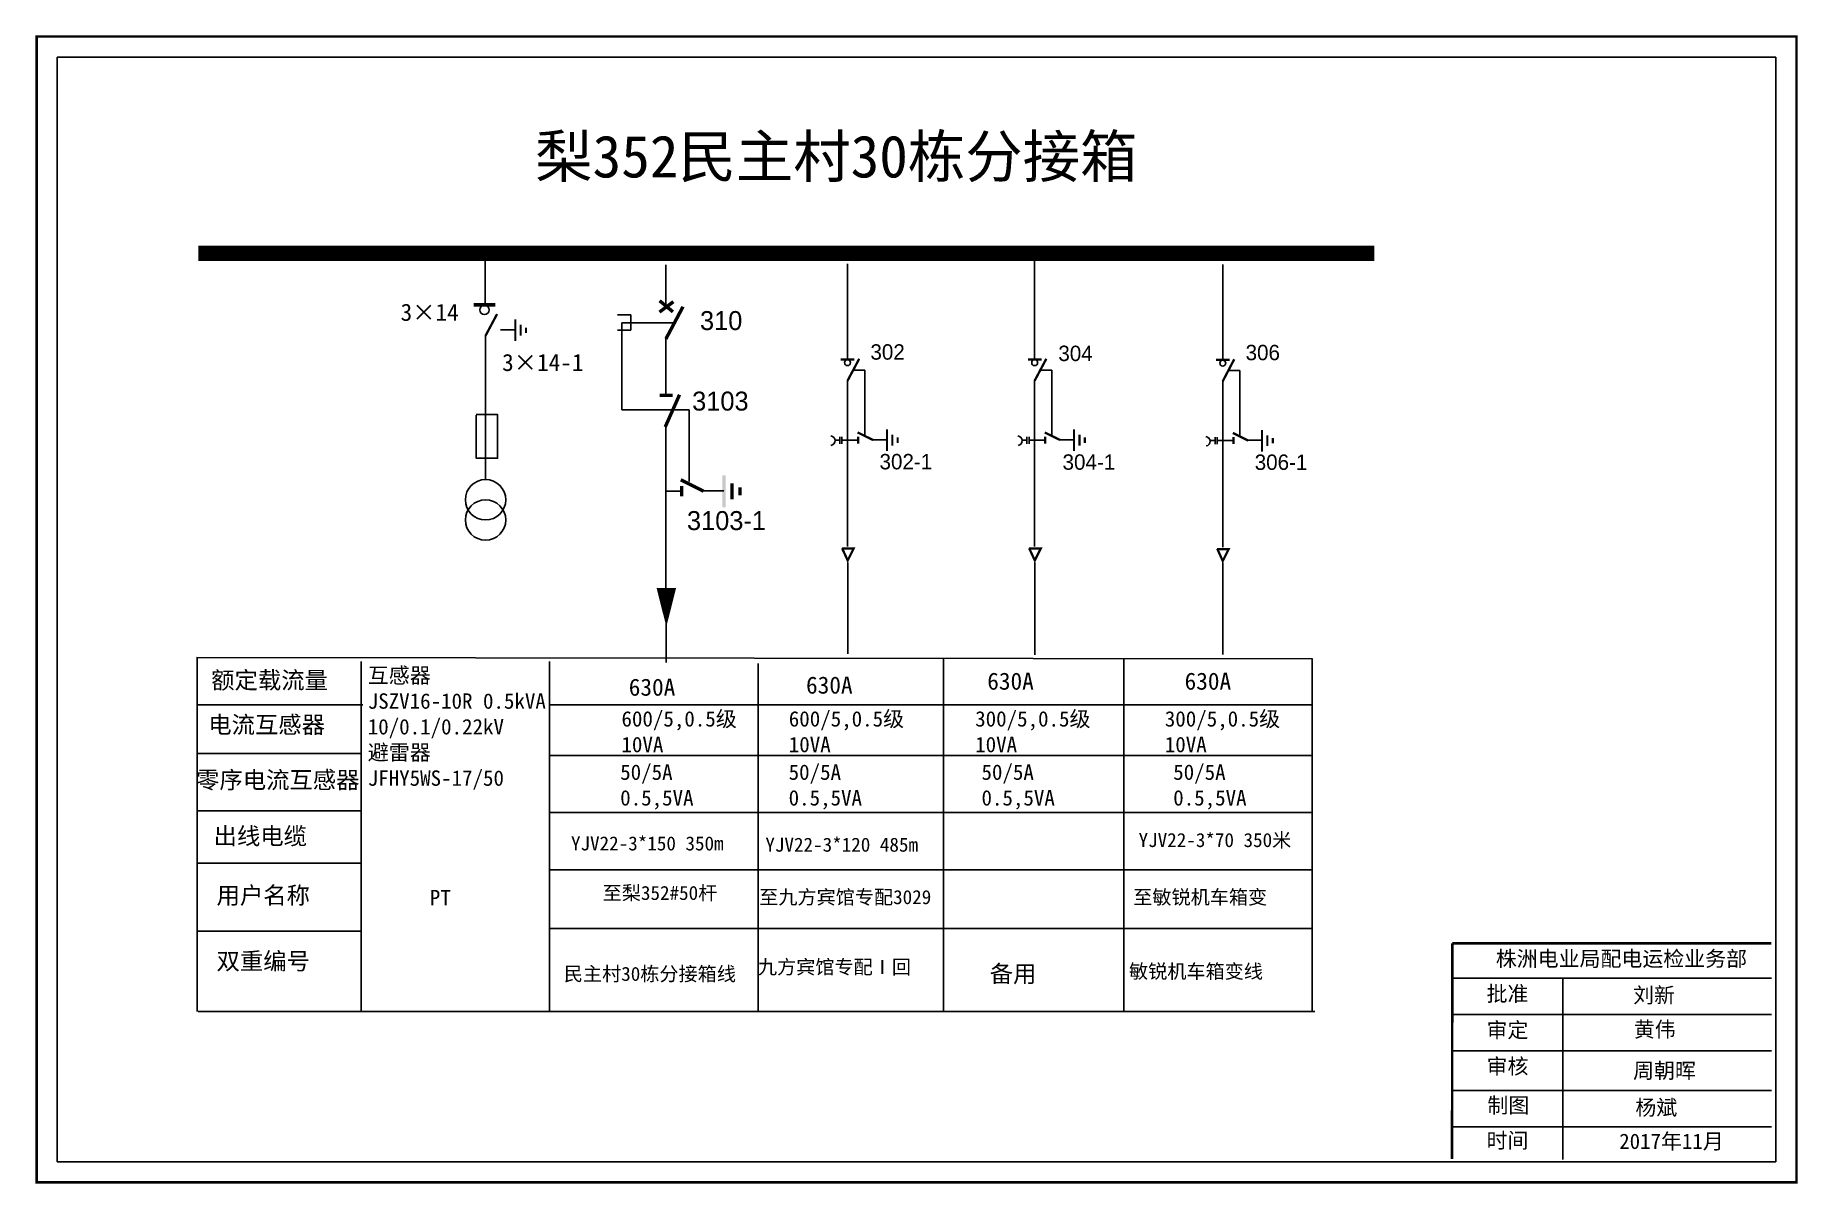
# Model space of a CAD drawing. Extents: x -42 to 505, y -336 to -58.
# Drawn here: x 100.9 to 226.5, y -326.7 to -244.8 of the extents above; entities that cross this region are included whole.
import ezdxf

# ---------------------------------------------------------------- set-up
doc = ezdxf.new("R2010")
doc.units = 0
doc.header["$LTSCALE"] = 0.774411
doc.linetypes.add('ACAD_ISO02W100', pattern=[15, 12, -3])
doc.linetypes.add('CENTER', pattern=[50.8, 31.75, -6.35, 6.35, -6.35])
doc.layers.get('0').update_dxf_attribs({"linetype": 'CONTINUOUS'})
doc.layers.add('2', color=7, linetype='CONTINUOUS')
doc.styles.add('hztxt_txtstyle_0.00_0_0', font='', dxfattribs={"bigfont": 'hztxt.shx'})
doc.styles.add('hztxt_txtstyle_1.80_0_0', font='', dxfattribs={"height": 1.8, "bigfont": 'hztxt.shx'})
doc.styles.add('hztxt_txtstyle_2.00_0_0', font='', dxfattribs={"height": 2, "bigfont": 'hztxt.shx'})
doc.styles.add('hztxt_txtstyle_2.70_0_0', font='simkai.ttf', dxfattribs={"height": 2.7})
doc.styles.add('字体', font='simkai_0.ttf', dxfattribs={"height": 2.5})
doc.styles.add('宋体_txtstyle_1.00_0_0', font='', dxfattribs={"height": 1})
doc.styles.add('宋体_txtstyle_100.00_0_0100', font='', dxfattribs={"height": 100})
doc.styles.get('hztxt_txtstyle_0.00_0_0').set_extended_font_data('hztxt')
doc.styles.get('hztxt_txtstyle_1.80_0_0').set_extended_font_data('hztxt')
doc.styles.get('hztxt_txtstyle_2.00_0_0').set_extended_font_data('hztxt')
doc.styles.get('宋体_txtstyle_1.00_0_0').set_extended_font_data('宋体')
doc.styles.get('宋体_txtstyle_100.00_0_0100').set_extended_font_data('宋体')

msp = doc.modelspace()

# ---------------------------------------------------------------- texts
at = {"linetype": 'Continuous', "style": 'hztxt_txtstyle_2.70_0_0'}
for s, p in [('3×14', (126.91, -265.13)), ('3×14-1', (134.15, -268.71))]:
    msp.add_text(s, height=1.22, dxfattribs=at).set_placement(p)
for s, height, style, p in [('310', 1.353, 'hztxt_txtstyle_2.00_0_0', (148.26, -265.79)), ('302', 1.098, 'hztxt_txtstyle_1.80_0_0', (160.41, -267.9)), ('304', 1.098, 'hztxt_txtstyle_1.80_0_0', (173.81, -268)), ('306', 1.098, 'hztxt_txtstyle_1.80_0_0', (187.16, -267.94)), ('3103', 1.353, 'hztxt_txtstyle_2.00_0_0', (147.7, -271.53)), ('302-1', 1.098, 'hztxt_txtstyle_1.80_0_0', (161.06, -275.72)), ('304-1', 1.098, 'hztxt_txtstyle_1.80_0_0', (174.11, -275.75)), ('306-1', 1.098, 'hztxt_txtstyle_1.80_0_0', (187.81, -275.76)), ('3103-1', 1.353, 'hztxt_txtstyle_2.00_0_0', (147.33, -280.05))]:
    msp.add_text(s, height=height, dxfattribs=dict(style=style)).set_placement(p)
at = {"linetype": 'Continuous', "attachment_point": 1}
for s, insert, char_height, width, style in [('{\\fSimSun|b0|i0|c134|p2;\\C0;梨352民主村30栋分接箱}', (136.51, -251.91), 3, 80.4201, '字体'), ('{\\fSimSun|b0|i0|c134|p2;额定载流量}', (113.41, -290.14), 1.2204, 19.6738, 'hztxt_txtstyle_2.70_0_0'), ('\\A1;{\\fSimSun|b0|i0|c134|p2;互感器\\PJSZV16-10R 0.5kVA\\P10/0.1/0.22kV\\P避雷器\\PJFHY5WS-17/50}', (124.57, -289.86), 1.0983, 20.2524, 'hztxt_txtstyle_2.70_0_0'), ('{\\fSimSun|b0|i0|c134|p2;630A}', (168.74, -290.21), 1.2204, 19.6738, 'hztxt_txtstyle_2.70_0_0'), ('{\\fSimSun|b0|i0|c134|p2;630A}', (182.81, -290.21), 1.2204, 19.6738, 'hztxt_txtstyle_2.70_0_0'), ('{\\fSimSun|b0|i0|c134|p2;630A}', (143.18, -290.64), 1.2204, 19.6738, 'hztxt_txtstyle_2.70_0_0'), ('{\\fSimSun|b0|i0|c134|p2;630A}', (155.82, -290.49), 1.2204, 19.6738, 'hztxt_txtstyle_2.70_0_0'), ('\\A1;{\\fSimSun|b0|i0|c134|p2;600/5,0.5级\\P10VA}', (142.66, -292.96), 1.0983, 20.2524, 'hztxt_txtstyle_2.70_0_0'), ('\\A1;{\\fSimSun|b0|i0|c134|p2;600/5,0.5级\\P10VA}', (154.59, -292.96), 1.0983, 20.2524, 'hztxt_txtstyle_2.70_0_0'), ('\\A1;{\\fSimSun|b0|i0|c134|p2;300/5,0.5级\\P10VA}', (167.88, -292.96), 1.0983, 20.2524, 'hztxt_txtstyle_2.70_0_0'), ('\\A1;{\\fSimSun|b0|i0|c134|p2;300/5,0.5级\\P10VA}', (181.4, -292.96), 1.0983, 20.2524, 'hztxt_txtstyle_2.70_0_0'), ('{\\fSimSun|b0|i0|c134|p2;电流互感器}', (113.2, -293.31), 1.2204, 19.6738, 'hztxt_txtstyle_2.70_0_0'), ('{\\fSimSun|b0|i0|c134|p2;零序电流互感器}', (112.33, -297.25), 1.2204, 19.6738, 'hztxt_txtstyle_2.70_0_0'), ('{\\fSimSun|b0|i0|c134|p2;50/5A\\P0.5,5VA}', (142.57, -296.76), 1.0983, 19.6738, 'hztxt_txtstyle_2.70_0_0'), ('{\\fSimSun|b0|i0|c134|p2;50/5A\\P0.5,5VA}', (154.58, -296.76), 1.0983, 19.6738, 'hztxt_txtstyle_2.70_0_0'), ('{\\fSimSun|b0|i0|c134|p2;50/5A\\P0.5,5VA}', (168.33, -296.76), 1.0983, 19.6738, 'hztxt_txtstyle_2.70_0_0'), ('{\\fSimSun|b0|i0|c134|p2;50/5A\\P0.5,5VA}', (182, -296.76), 1.0983, 19.6738, 'hztxt_txtstyle_2.70_0_0'), ('{\\fSimSun|b0|i0|c134|p2;出线电缆}', (113.58, -301.25), 1.2204, 19.6738, 'hztxt_txtstyle_2.70_0_0'), ('{\\fSimSun|b0|i0|c134|p2;YJV22-3*150 350m}', (139.06, -301.89), 1, 12.4351, 'hztxt_txtstyle_2.70_0_0'), ('{\\fSimSun|b0|i0|c134|p2;YJV22-3*120 485m}', (152.92, -301.98), 1, 12.4351, 'hztxt_txtstyle_2.70_0_0'), ('{\\fSimSun|b0|i0|c134|p2;用户名称}', (113.79, -305.48), 1.2204, 19.6738, 'hztxt_txtstyle_2.70_0_0'), ('{\\fSimSun|b0|i0|c134|p2;至梨352#50杆}', (141.32, -305.42), 1, 12.4351, 'hztxt_txtstyle_2.70_0_0'), ('{\\fSimSun|b0|i0|c134|p2;PT}', (128.99, -305.7), 1.1026, 8.5785, 'hztxt_txtstyle_0.00_0_0'), ('{\\fSimSun|b0|i0|c134|p2;至九方宾馆专配3029}', (152.48, -305.72), 1, 15.3859, 'hztxt_txtstyle_2.70_0_0'), ('{\\fSimSun|b0|i0|c134|p2;双重编号}', (113.79, -310.17), 1.2204, 19.6738, 'hztxt_txtstyle_2.70_0_0'), ('株洲电业局配电运检业务部', (205, -310.06), 1.0944, 29.9201, '字体'), ('{\\fSimSun|b0|i0|c134|p2;民主村30栋分接箱线}', (138.55, -311.19), 1, 14.2286, 'hztxt_txtstyle_2.70_0_0'), ('{\\fSimSun|b0|i0|c134|p2;九方宾馆专配Ⅰ回}', (152.39, -310.7), 1, 15.3859, 'hztxt_txtstyle_2.70_0_0'), ('{\\fSimSun|b0|i0|c134|p2;备用}', (168.92, -311.07), 1.2204, 19.6738, 'hztxt_txtstyle_2.70_0_0'), ('{\\fKaiTi_GB2312|b0|i0|c134|p49;批准}', (204.34, -312.56), 1.0944, 8.5588, '字体'), ('{\\fSimSun|b0|i0|c134|p2;刘新}', (214.79, -312.66), 1.0944, 8.5588, '字体'), ('\\f\uffbfﾬￌﾣﾤ_GB2312|b0|i0|c134|p49;审定', (204.34, -315.15), 1.0944, 8.5588, '字体'), ('黄伟', (214.84, -315.1), 1.094, 8.5588, '字体'), ('\\f\uffbfﾬￌﾣﾤ_GB2312|b0|i0|c134|p49;审核', (204.34, -317.73), 1.0944, 8.5588, '字体'), ('周朝晖', (214.79, -318.04), 1.094, 8.5588, '字体'), ('\\f\uffbfﾬￌﾣﾤ_GB2312|b0|i0|c134|p49;制图', (204.4, -320.51), 1.0944, 8.5588, '字体'), ('{\\fSimSun|b0|i0|c134|p2;杨斌}', (214.95, -320.67), 1.0944, 8.5588, '字体'), ('\\f\uffbfﾬￌﾣﾤ_GB2312|b0|i0|c134|p49;时间', (204.34, -323.02), 1.0944, 8.5588, '字体'), ('2017{\\fSimSun|b0|i0|c134|p2;年}11{\\fSimSun|b0|i0|c134|p2;月}', (213.8, -323.08), 1.0944, 14.762, '字体')]:
    msp.add_mtext(s, dxfattribs=dict(at, insert=insert, char_height=char_height, width=width, style=style))
at = {"linetype": 'Continuous', "lineweight": 0, "ltscale": 0.607715, "char_height": 1, "attachment_point": 1}
for s, insert, style in [('YJV22-3*70 350米', (179.53, -301.65), '宋体_txtstyle_1.00_0_0'), ('至敏锐机车箱变', (179.15, -305.72), '宋体_txtstyle_100.00_0_0100'), ('敏锐机车箱变线', (178.85, -311.01), '宋体_txtstyle_1.00_0_0')]:
    msp.add_mtext(s, dxfattribs=dict(at, insert=insert, style=style))

# ---------------------------------------------------------------- blocks, each defined once
blk = doc.blocks.new('JD')
for points in [[(-2, 0.2), (-2, -0.2), (2, 0.2), (2, -0.2)], [(1, -1.2), (1, -0.8), (-1, -1.2), (-1, -0.8)], [(-0.5, -1.8), (-0.5, -2.2), (0.5, -1.8), (0.5, -2.2)]]:
    blk.add_trace(points)

# ---------------------------------------------------------------- linework, layer by layer
for p, q in [((132.94, -260.32), (132.94, -263.93)), ((145.83, -261.15), (145.83, -264.15)), ((158.78, -261.07), (158.78, -267.86)), ((172.12, -260.36), (172.12, -267.86)), ((185.53, -261.11), (185.53, -267.89)), ((142.37, -264.71), (143.34, -264.71)), ((143.34, -264.71), (143.34, -265.79)), ((132.96, -266.17), (132.96, -276.43)), ((134.04, -265.77), (135.08, -265.77)), ((142.37, -265.79), (143.34, -265.79)), ((146.32, -265.28), (142.68, -265.28)), ((142.68, -265.28), (142.68, -271.47)), ((145.83, -266.36), (145.83, -270.39)), ((158.78, -269.36), (158.78, -281.23)), ((172.12, -269.36), (172.12, -281.23)), ((185.53, -269.39), (185.53, -281.26)), ((142.68, -271.47), (147.48, -271.47)), ((145.83, -272.4), (145.83, -284.28)), ((147.48, -271.47), (147.48, -276.58)), ((158.78, -273.63), (159.54, -273.63)), ((160.54, -273.61), (161.57, -273.61)), ((172.12, -273.63), (172.88, -273.63)), ((173.88, -273.61), (174.91, -273.61)), ((185.53, -273.67), (186.29, -273.67)), ((187.28, -273.65), (188.32, -273.65)), ((145.83, -277.28), (146.95, -277.28)), ((148.42, -277.25), (149.95, -277.25)), ((145.84, -285.88), (145.84, -289.49)), ((124.21, -292.52), (112.43, -292.52)), ((124.16, -295.99), (112.39, -295.99)), ((124.16, -300.07), (112.39, -300.07)), ((124.12, -303.8), (112.35, -303.8)), ((124.16, -308.65), (112.39, -308.65))]:
    msp.add_line(p, q)
at = {"linetype": 'CENTER'}
for p, q in [((158.79, -282.35), (158.79, -288.88)), ((172.13, -282.35), (172.13, -288.95)), ((185.53, -282.39), (185.53, -288.92))]:
    msp.add_line(p, q, dxfattribs=at)
at = {"linetype": 'Continuous'}
for p, q in [((112.37, -289.13), (191.91, -289.22)), ((112.41, -314.37), (112.41, -289.13)), ((124.1, -289.41), (124.1, -314.37)), ((137.52, -289.41), (137.52, -314.37)), ((152.4, -289.57), (152.4, -314.35)), ((165.63, -289.18), (165.63, -314.37)), ((178.49, -289.18), (178.49, -314.37)), ((191.91, -289.2), (191.91, -314.38)), ((137.52, -292.5), (191.91, -292.5)), ((137.52, -296.13), (191.91, -296.13)), ((137.52, -300.18), (191.91, -300.18)), ((137.52, -304.28), (191.91, -304.28)), ((137.52, -308.46), (191.91, -308.46)), ((201.9, -311.99), (224.65, -311.99)), ((209.79, -311.99), (209.79, -324.92)), ((192.09, -314.37), (112.49, -314.37)), ((201.9, -314.58), (224.65, -314.58)), ((201.9, -317.18), (224.65, -317.18)), ((201.9, -320), (224.65, -320)), ((201.9, -322.59), (224.65, -322.59))]:
    msp.add_line(p, q, dxfattribs=at)
at = {"linetype": 'Continuous', "const_width": 0.182}
msp.add_lwpolyline([(100.96, -244.86), (226.44, -244.86), (226.44, -326.56), (100.96, -326.56)], close=True, dxfattribs=at)
at = {"linetype": 'Continuous'}
msp.add_lwpolyline([(102.43, -246.34), (224.96, -246.34), (224.96, -325.09), (102.43, -325.09)], close=True, dxfattribs=at)
for points, const_width in [([(112.49, -260.32), (196.33, -260.32)], 1.1), ([(132.12, -263.99), (133.66, -263.99)], 0.261), ([(145.37, -264.51), (146.36, -263.77)], 0.244), ([(145.38, -263.7), (146.33, -264.49)], 0.244), ([(132.96, -266.21), (133.79, -264.65)], 0.165), ([(145.83, -266.42), (147.05, -264.12)], 0.244), ([(158.3, -267.88), (159.27, -267.88)], 0.165), ([(158.78, -269.4), (159.61, -267.84)], 0.165), ([(171.64, -267.88), (172.61, -267.88)], 0.165), ([(172.12, -269.4), (172.95, -267.84)], 0.165), ([(185.04, -267.92), (186.02, -267.92)], 0.165), ([(185.53, -269.44), (186.35, -267.87)], 0.165), ([(145.39, -270.45), (146.3, -270.45)], 0.244), ([(145.78, -272.7), (146.8, -270.4)], 0.244), ([(159.5, -273.09), (160.6, -273.63)], 0.165), ([(159.54, -273.38), (159.54, -273.89)], 0.165), ([(172.84, -273.09), (173.94, -273.63)], 0.165), ([(172.88, -273.38), (172.88, -273.89)], 0.165), ([(186.25, -273.12), (187.35, -273.67)], 0.165), ([(186.29, -273.42), (186.29, -273.92)], 0.165), ([(146.89, -276.47), (148.51, -277.28)], 0.244), ([(146.95, -276.9), (146.95, -277.65)], 0.244), ([(158.38, -281.36), (159.22, -281.36), (158.79, -282.21), (158.39, -281.35)], 0.165), ([(171.72, -281.36), (172.56, -281.36), (172.13, -282.21), (171.73, -281.35)], 0.165), ([(185.13, -281.4), (185.96, -281.4), (185.53, -282.25), (185.14, -281.38)], 0.165)]:
    msp.add_lwpolyline(points, dxfattribs=dict(const_width=const_width))
at = {"linetype": 'ACAD_ISO02W100'}
for points in [[(160.01, -273.39), (160.01, -268.64), (159.19, -268.64)], [(173.35, -273.39), (173.35, -268.64), (172.53, -268.64)], [(186.75, -273.43), (186.75, -268.67), (185.93, -268.67)]]:
    msp.add_lwpolyline(points, dxfattribs=at)
for points in [[(132.31, -271.85), (132.31, -274.93), (133.83, -274.93), (133.83, -271.82), (132.31, -271.82)], [(158.23, -273.63), (157.88, -273.63)], [(158.23, -273.4), (158.23, -273.9)], [(158.38, -273.4), (158.38, -273.9)], [(158.78, -273.63), (158.38, -273.63)], [(171.57, -273.63), (171.22, -273.63)], [(171.57, -273.4), (171.57, -273.9)], [(171.72, -273.4), (171.72, -273.9)], [(172.12, -273.63), (171.72, -273.63)], [(184.98, -273.66), (184.63, -273.66)], [(184.98, -273.43), (184.98, -273.93)], [(185.13, -273.43), (185.13, -273.93)], [(185.53, -273.66), (185.13, -273.66)]]:
    msp.add_lwpolyline(points)
for points, format in [([(157.59, -273.34, -0.877934), (157.6, -274.01)], "xyb"), ([(170.93, -273.34, -0.877934), (170.94, -274.01)], "xyb"), ([(184.33, -273.38, -0.877934), (184.35, -274.05)], "xyb"), ([(145.86, -284.19, 1.39, 0, 0), (145.86, -286.94, 0, 0, 0)], "xyseb")]:
    msp.add_lwpolyline(points, format=format)
at = {"linetype": 'Continuous', "const_width": 0.182}
for points in [[(201.9, -309.51), (201.88, -324.88)], [(201.9, -309.51), (224.65, -309.51)]]:
    msp.add_lwpolyline(points, dxfattribs=at)
for centre, radius in [((132.89, -264.35), 0.335), ((158.78, -268.11), 0.211), ((172.12, -268.11), 0.211), ((185.53, -268.15), 0.211)]:
    msp.add_circle(centre, radius)
at = {"layer": '2'}
for centre in [(132.97, -277.89), (132.97, -279.33)]:
    msp.add_circle(centre, 1.44, dxfattribs=at)

# ---------------------------------------------------------------- block references
at = {"rotation": 90}
for p, xscale, yscale, zscale in [((135.09, -265.8), 0.3844120780054254, 0.3844120780054254, 0.3844120780054647), ((161.59, -273.64), 0.3844120780054254, 0.3844120780054254, 0.3844120780054647), ((174.93, -273.64), 0.3844120780054254, 0.3844120780054254, 0.3844120780054647), ((188.33, -273.68), 0.3844120780054254, 0.3844120780054254, 0.3844120780054647), ((149.97, -277.29), 0.5681865106434145, 0.5681865106434145, 0.5681865107442371)]:
    msp.add_blockref('JD', p, dxfattribs=dict(at, xscale=xscale, yscale=yscale, zscale=zscale))

msp.set_redraw_order([(e.dxf.handle, doc.entitydb.next_handle()) for e in msp.query("TEXT MTEXT ATTDEF DIMENSION ARC_DIMENSION")])  # texts and dimensions are drawn at this point

doc.saveas('drawing.dxf')
